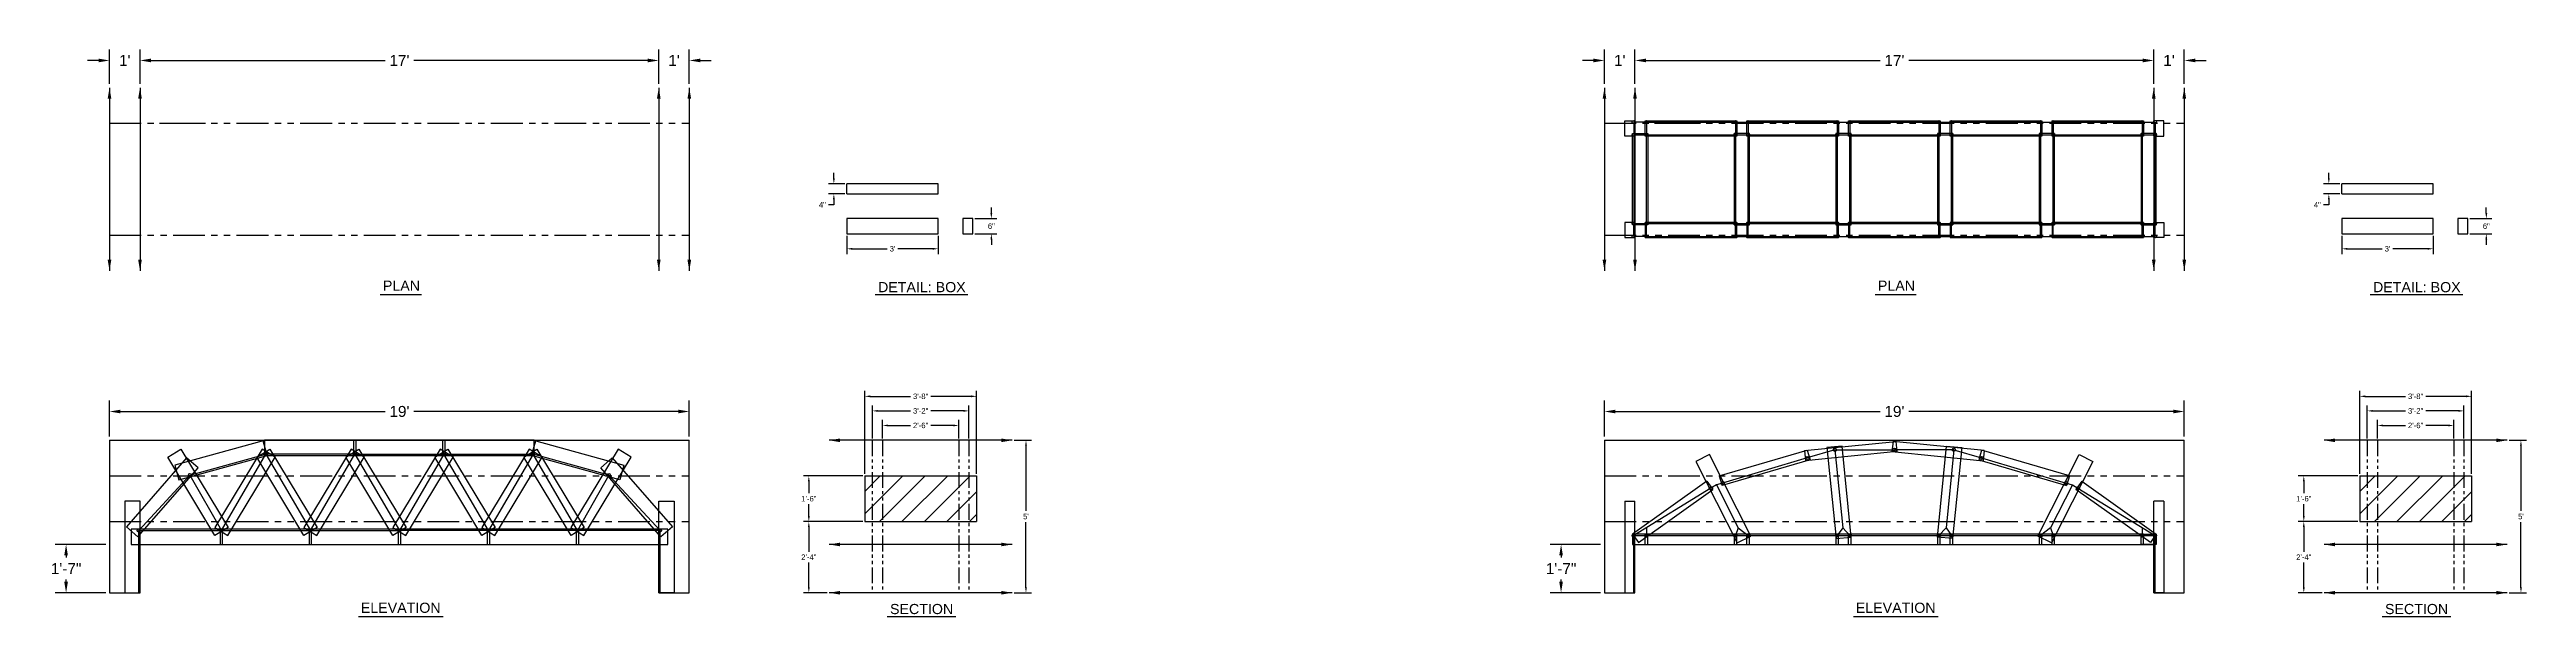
# Model space of a CAD drawing. Header units: inches. Extents: x -24 to 2149, y -9 to 214.
# Drawn here: x 566 to 1540, y -9 to 214 of the extents above; entities that cross this region are included whole.
import ezdxf

# ---------------------------------------------------------------- set-up
doc = ezdxf.new("R2010")
doc.units = ezdxf.units.IN
doc.header["$MEASUREMENT"] = 0
doc.linetypes.add('PHANTOM2', pattern=[1.25, 0.625, -0.125, 0.125, -0.125, 0.125, -0.125])
for name, color, linetype in [('Box', 170, 'Continuous'), ('Chords', 10, 'Continuous'), ('DeflPts', 130, 'Continuous'), ('Dims', 252, 'Continuous'), ('Limits', 200, 'Continuous'), ('LoadPts', 90, 'Continuous'), ('Webbing', 50, 'Continuous')]:
    doc.layers.add(name, color=color, linetype=linetype)
doc.styles.get("Standard").update_dxf_attribs({"font": 'arial.ttf'})
doc.dimstyles.new('DimBig', dxfattribs={"dimtxt": 0.18, "dimasz": 0.18, "dimexe": 0.18, "dimexo": 0.0625, "dimgap": 0.09, "dimtad": 0, "dimtih": 1, "dimtoh": 1, "dimdec": 4, "dimzin": 0, "dimdsep": 46, "dimtxsty": 'Standard', "dimcen": 0.09, "dimadec": 0, "dimazin": 0, "dimtfac": 1, "dimtdec": 4, "dimtofl": 0, "dimtmove": 0, "dimatfit": 3, "dimfxl": 1, "dimtolj": 1, "dimtzin": 0, "dimarcsym": 0})

msp = doc.modelspace()

# ---------------------------------------------------------------- texts
at = {"layer": 'Dims'}
for s, p in [('PLAN', (697.50302, 118.83739)), ('DETAIL: BOX', (892.20619, 118.27994)), ('PLAN', (1285.37245, 118.83739)), ('DETAIL: BOX', (1480.07563, 118.27994)), ('ELEVATION', (688.83434, -7.90907)), ('SECTION', (896.92134, -8.40426)), ('ELEVATION', (1276.70377, -7.90907)), ('SECTION', (1484.79077, -8.40426))]:
    msp.add_text(s, height=4, dxfattribs=at).set_placement(p)

# ---------------------------------------------------------------- blocks, each defined once
blk = doc.blocks.new('*D38')
at = {"layer": 'Defpoints', "color": 0, "transparency": 16777216}
for p in [(893.96, 60), (923.96, 65.84), (923.96, 60)]:
    blk.add_point(p, dxfattribs=at)
at = {"layer": 'Dims', "color": 0, "lineweight": -2, "transparency": 16777216}
for p, q in [((893.96, 60.75), (893.96, 68)), ((896.12, 65.84), (904.99, 65.84)), ((921.8, 65.84), (912.93, 65.84)), ((923.96, 60.75), (923.96, 68))]:
    blk.add_line(p, q, dxfattribs=at)
at = {"layer": 'Dims', "color": 0, "transparency": 16777216}
for points in [[(896.12, 66.2), (896.12, 65.48), (893.96, 65.84)], [(921.8, 66.2), (921.8, 65.48), (923.96, 65.84)]]:
    blk.add_solid(points, dxfattribs=at)
at = {"layer": 'Dims', "color": 0, "transparency": 16777216, "insert": (908.96, 65.84), "char_height": 2.16, "attachment_point": 5}
blk.add_mtext('\\A1;2\'-6"', dxfattribs=at)
blk = doc.blocks.new('*D39')
at = {"layer": 'Defpoints', "color": 0, "transparency": 16777216}
for p in [(927.96, 71.57), (889.96, 60), (927.96, 60)]:
    blk.add_point(p, dxfattribs=at)
at = {"layer": 'Dims', "color": 0, "lineweight": -2, "transparency": 16777216}
for p, q in [((889.96, 60.75), (889.96, 73.73)), ((892.12, 71.57), (905.01, 71.57)), ((925.8, 71.57), (912.91, 71.57)), ((927.96, 60.75), (927.96, 73.73))]:
    blk.add_line(p, q, dxfattribs=at)
at = {"layer": 'Dims', "color": 0, "transparency": 16777216}
for points in [[(892.12, 71.93), (892.12, 71.21), (889.96, 71.57)], [(925.8, 71.93), (925.8, 71.21), (927.96, 71.57)]]:
    blk.add_solid(points, dxfattribs=at)
at = {"layer": 'Dims', "color": 0, "transparency": 16777216, "insert": (908.96, 71.57), "char_height": 2.16, "attachment_point": 5}
blk.add_mtext('\\A1;3\'-2"', dxfattribs=at)
blk = doc.blocks.new('*D40')
at = {"layer": 'Defpoints', "color": 0, "transparency": 16777216}
for p in [(930.96, 77.3), (886.96, 46), (930.96, 46)]:
    blk.add_point(p, dxfattribs=at)
at = {"layer": 'Dims', "color": 0, "lineweight": -2, "transparency": 16777216}
for p, q in [((886.96, 46.75), (886.96, 79.46)), ((930.96, 46.75), (930.96, 79.46)), ((889.12, 77.3), (905.01, 77.3)), ((928.8, 77.3), (912.91, 77.3))]:
    blk.add_line(p, q, dxfattribs=at)
at = {"layer": 'Dims', "color": 0, "transparency": 16777216}
for points in [[(889.12, 77.66), (889.12, 76.94), (886.96, 77.3)], [(928.8, 77.66), (928.8, 76.94), (930.96, 77.3)]]:
    blk.add_solid(points, dxfattribs=at)
at = {"layer": 'Dims', "color": 0, "transparency": 16777216, "insert": (908.96, 77.3), "char_height": 2.16, "attachment_point": 5}
blk.add_mtext('\\A1;3\'-8"', dxfattribs=at)
blk = doc.blocks.new('*D41')
at = {"layer": 'Defpoints', "color": 0, "transparency": 16777216}
for p in [(864.99, 28), (886.96, 28), (872.96, 0)]:
    blk.add_point(p, dxfattribs=at)
at = {"layer": 'Dims', "color": 0, "lineweight": -2, "transparency": 16777216}
for p, q in [((886.21, 28), (862.83, 28)), ((864.99, 25.84), (864.99, 16.16)), ((864.99, 2.16), (864.99, 11.84)), ((872.21, 0), (862.83, 0))]:
    blk.add_line(p, q, dxfattribs=at)
at = {"layer": 'Dims', "color": 0, "transparency": 16777216}
for points in [[(864.63, 25.84), (865.35, 25.84), (864.99, 28)], [(864.63, 2.16), (865.35, 2.16), (864.99, 0)]]:
    blk.add_solid(points, dxfattribs=at)
at = {"layer": 'Dims', "color": 0, "transparency": 16777216, "insert": (864.99, 14), "char_height": 2.16, "attachment_point": 5}
blk.add_mtext('\\A1;2\'-4"', dxfattribs=at)
blk = doc.blocks.new('*D42')
at = {"layer": 'Defpoints', "color": 0, "transparency": 16777216}
for p in [(817.99, 71.33), (589.99, 60), (817.99, 60)]:
    blk.add_point(p, dxfattribs=at)
at = {"layer": 'Dims', "color": 0, "lineweight": -2, "transparency": 16777216}
for p, q in [((589.99, 61.5), (589.99, 75.65)), ((594.31, 71.33), (698.36, 71.33)), ((813.67, 71.33), (709.61, 71.33)), ((817.99, 61.5), (817.99, 75.65))]:
    blk.add_line(p, q, dxfattribs=at)
at = {"layer": 'Dims', "color": 0, "transparency": 16777216}
for points in [[(594.31, 72.05), (594.31, 70.61), (589.99, 71.33)], [(813.67, 72.05), (813.67, 70.61), (817.99, 71.33)]]:
    blk.add_solid(points, dxfattribs=at)
at = {"layer": 'Dims', "color": 0, "transparency": 16777216, "insert": (703.99, 71.33), "char_height": 4.32, "attachment_point": 5}
blk.add_mtext("\\A1;19'", dxfattribs=at)
blk = doc.blocks.new('*D32')
at = {"layer": 'Defpoints', "color": 0, "transparency": 16777216}
for p in [(572.92, 19), (589.99, 19), (589.99, 0)]:
    blk.add_point(p, dxfattribs=at)
at = {"layer": 'Dims', "color": 0, "lineweight": -2, "transparency": 16777216}
for p, q in [((588.49, 19), (568.6, 19)), ((572.92, 14.68), (572.92, 13.83)), ((588.49, 0), (568.6, 0)), ((572.92, 4.32), (572.92, 5.17))]:
    blk.add_line(p, q, dxfattribs=at)
at = {"layer": 'Dims', "color": 0, "transparency": 16777216}
for points in [[(572.2, 14.68), (573.64, 14.68), (572.92, 19)], [(572.2, 4.32), (573.64, 4.32), (572.92, 0)]]:
    blk.add_solid(points, dxfattribs=at)
at = {"layer": 'Dims', "color": 0, "transparency": 16777216, "insert": (572.92, 9.5), "char_height": 4.32, "attachment_point": 5}
blk.add_mtext('\\A1;1\'-7"', dxfattribs=at)
blk = doc.blocks.new('*D33')
at = {"layer": 'Defpoints', "color": 0, "transparency": 16777216}
for p in [(864.99, 46), (886.96, 46), (886.96, 28)]:
    blk.add_point(p, dxfattribs=at)
at = {"layer": 'Dims', "color": 0, "lineweight": -2, "transparency": 16777216}
for p, q in [((886.21, 46), (862.83, 46)), ((864.99, 43.84), (864.99, 39.18)), ((864.99, 30.16), (864.99, 34.82)), ((886.21, 28), (862.83, 28))]:
    blk.add_line(p, q, dxfattribs=at)
at = {"layer": 'Dims', "color": 0, "transparency": 16777216}
for points in [[(864.63, 43.84), (865.35, 43.84), (864.99, 46)], [(864.63, 30.16), (865.35, 30.16), (864.99, 28)]]:
    blk.add_solid(points, dxfattribs=at)
at = {"layer": 'Dims', "color": 0, "transparency": 16777216, "insert": (864.99, 37), "char_height": 2.16, "attachment_point": 5}
blk.add_mtext('\\A1;1\'-6"', dxfattribs=at)
blk = doc.blocks.new('*D34')
at = {"layer": 'Defpoints', "color": 0, "transparency": 16777216}
for p in [(944.96, 60), (944.96, 0), (950.38, 0)]:
    blk.add_point(p, dxfattribs=at)
at = {"layer": 'Dims', "color": 0, "lineweight": -2, "transparency": 16777216}
for p, q in [((945.71, 60), (952.54, 60)), ((950.38, 57.84), (950.38, 32.18)), ((950.38, 2.16), (950.38, 27.82)), ((945.71, 0), (952.54, 0))]:
    blk.add_line(p, q, dxfattribs=at)
at = {"layer": 'Dims', "color": 0, "transparency": 16777216}
for points in [[(950.02, 57.84), (950.74, 57.84), (950.38, 60)], [(950.02, 2.16), (950.74, 2.16), (950.38, 0)]]:
    blk.add_solid(points, dxfattribs=at)
at = {"layer": 'Dims', "color": 0, "transparency": 16777216, "insert": (950.38, 30), "char_height": 2.16, "attachment_point": 5}
blk.add_mtext("\\A1;5'", dxfattribs=at)
blk = doc.blocks.new('*D35')
at = {"layer": 'Defpoints', "color": 0, "transparency": 16777216}
for p in [(805.99, 209.49), (601.99, 198.76), (805.99, 198.76)]:
    blk.add_point(p, dxfattribs=at)
at = {"layer": 'Dims', "color": 0, "lineweight": -2, "transparency": 16777216}
for p, q in [((601.99, 200.26), (601.99, 213.81)), ((606.31, 209.49), (698.36, 209.49)), ((801.67, 209.49), (709.61, 209.49)), ((805.99, 200.26), (805.99, 213.81))]:
    blk.add_line(p, q, dxfattribs=at)
at = {"layer": 'Dims', "color": 0, "transparency": 16777216}
for points in [[(606.31, 210.21), (606.31, 208.77), (601.99, 209.49)], [(801.67, 210.21), (801.67, 208.77), (805.99, 209.49)]]:
    blk.add_solid(points, dxfattribs=at)
at = {"layer": 'Dims', "color": 0, "transparency": 16777216, "insert": (703.99, 209.49), "char_height": 4.32, "attachment_point": 5}
blk.add_mtext("\\A1;17'", dxfattribs=at)
blk = doc.blocks.new('*D36')
at = {"layer": 'Defpoints', "color": 0, "transparency": 16777216}
for p in [(817.99, 209.49), (805.99, 198.76), (817.99, 198.76)]:
    blk.add_point(p, dxfattribs=at)
at = {"layer": 'Dims', "color": 0, "lineweight": -2, "transparency": 16777216}
for p, q in [((801.67, 209.49), (797.35, 209.49)), ((805.99, 200.26), (805.99, 213.81)), ((817.99, 200.26), (817.99, 213.81)), ((822.31, 209.49), (826.63, 209.49))]:
    blk.add_line(p, q, dxfattribs=at)
at = {"layer": 'Dims', "color": 0, "transparency": 16777216}
for points in [[(801.67, 210.21), (801.67, 208.77), (805.99, 209.49)], [(822.31, 210.21), (822.31, 208.77), (817.99, 209.49)]]:
    blk.add_solid(points, dxfattribs=at)
at = {"layer": 'Dims', "color": 0, "transparency": 16777216, "insert": (811.99, 209.49), "char_height": 4.32, "attachment_point": 5}
blk.add_mtext("\\A1;1'", dxfattribs=at)
blk = doc.blocks.new('*D37')
at = {"layer": 'Defpoints', "color": 0, "transparency": 16777216}
for p in [(601.99, 209.49), (589.99, 198.76), (601.99, 198.76)]:
    blk.add_point(p, dxfattribs=at)
at = {"layer": 'Dims', "color": 0, "lineweight": -2, "transparency": 16777216}
for p, q in [((585.67, 209.49), (581.35, 209.49)), ((589.99, 200.26), (589.99, 213.81)), ((601.99, 200.26), (601.99, 213.81)), ((606.31, 209.49), (610.63, 209.49))]:
    blk.add_line(p, q, dxfattribs=at)
at = {"layer": 'Dims', "color": 0, "transparency": 16777216}
for points in [[(585.67, 210.21), (585.67, 208.77), (589.99, 209.49)], [(606.31, 210.21), (606.31, 208.77), (601.99, 209.49)]]:
    blk.add_solid(points, dxfattribs=at)
at = {"layer": 'Dims', "color": 0, "transparency": 16777216, "insert": (595.99, 209.49), "char_height": 4.32, "attachment_point": 5}
blk.add_mtext("\\A1;1'", dxfattribs=at)
blk = doc.blocks.new('*D43')
at = {"layer": 'Defpoints', "color": 0, "transparency": 16777216}
for p in [(929.5, 147.24), (929.5, 141.24), (936.76, 141.24)]:
    blk.add_point(p, dxfattribs=at)
at = {"layer": 'Dims', "color": 0, "lineweight": -2, "transparency": 16777216}
for p, q in [((930.25, 147.24), (938.92, 147.24)), ((936.76, 149.4), (936.76, 151.56)), ((930.25, 141.24), (938.92, 141.24)), ((936.76, 139.08), (936.76, 136.92))]:
    blk.add_line(p, q, dxfattribs=at)
at = {"layer": 'Dims', "color": 0, "transparency": 16777216}
for points in [[(936.4, 149.4), (937.12, 149.4), (936.76, 147.24)], [(936.4, 139.08), (937.12, 139.08), (936.76, 141.24)]]:
    blk.add_solid(points, dxfattribs=at)
at = {"layer": 'Dims', "color": 0, "transparency": 16777216, "insert": (936.76, 144.24), "char_height": 2.16, "attachment_point": 5}
blk.add_mtext('\\A1;6"', dxfattribs=at)
blk = doc.blocks.new('*D44')
at = {"layer": 'Defpoints', "color": 0, "transparency": 16777216}
for p in [(879.91, 141.24), (915.91, 141.24), (915.91, 135.37)]:
    blk.add_point(p, dxfattribs=at)
at = {"layer": 'Dims', "color": 0, "lineweight": -2, "transparency": 16777216}
for p, q in [((879.91, 140.49), (879.91, 133.21)), ((915.91, 140.49), (915.91, 133.21)), ((882.07, 135.37), (895.84, 135.37)), ((913.75, 135.37), (899.98, 135.37))]:
    blk.add_line(p, q, dxfattribs=at)
at = {"layer": 'Dims', "color": 0, "transparency": 16777216}
for points in [[(882.07, 135.73), (882.07, 135.01), (879.91, 135.37)], [(913.75, 135.73), (913.75, 135.01), (915.91, 135.37)]]:
    blk.add_solid(points, dxfattribs=at)
at = {"layer": 'Dims', "color": 0, "transparency": 16777216, "insert": (897.91, 135.37), "char_height": 2.16, "attachment_point": 5}
blk.add_mtext("\\A1;3'", dxfattribs=at)
blk = doc.blocks.new('*D45')
at = {"layer": 'Defpoints', "color": 0, "transparency": 16777216}
for p in [(874.83, 156.98), (879.91, 160.98), (879.91, 156.98)]:
    blk.add_point(p, dxfattribs=at)
at = {"layer": 'Dims', "color": 0, "lineweight": -2, "transparency": 16777216}
for p, q in [((879.16, 160.98), (872.67, 160.98)), ((879.16, 156.98), (872.67, 156.98)), ((874.83, 163.14), (874.83, 165.3)), ((874.83, 152.66), (872.67, 152.66)), ((874.83, 154.82), (874.83, 152.66))]:
    blk.add_line(p, q, dxfattribs=at)
at = {"layer": 'Dims', "color": 0, "transparency": 16777216}
for points in [[(874.47, 163.14), (875.19, 163.14), (874.83, 160.98)], [(874.47, 154.82), (875.19, 154.82), (874.83, 156.98)]]:
    blk.add_solid(points, dxfattribs=at)
at = {"layer": 'Dims', "color": 0, "transparency": 16777216, "insert": (870.31, 152.66), "char_height": 2.16, "attachment_point": 5}
blk.add_mtext('\\A1;4"', dxfattribs=at)
blk = doc.blocks.new('*D52')
at = {"layer": 'Defpoints', "color": 0, "transparency": 16777216}
for p in [(1481.83, 60), (1511.83, 65.84), (1511.83, 60)]:
    blk.add_point(p, dxfattribs=at)
at = {"layer": 'Dims', "color": 0, "lineweight": -2, "transparency": 16777216}
for p, q in [((1481.83, 60.75), (1481.83, 68)), ((1483.99, 65.84), (1492.86, 65.84)), ((1509.67, 65.84), (1500.8, 65.84)), ((1511.83, 60.75), (1511.83, 68))]:
    blk.add_line(p, q, dxfattribs=at)
at = {"layer": 'Dims', "color": 0, "transparency": 16777216}
for points in [[(1483.99, 66.2), (1483.99, 65.48), (1481.83, 65.84)], [(1509.67, 66.2), (1509.67, 65.48), (1511.83, 65.84)]]:
    blk.add_solid(points, dxfattribs=at)
at = {"layer": 'Dims', "color": 0, "transparency": 16777216, "insert": (1496.83, 65.84), "char_height": 2.16, "attachment_point": 5}
blk.add_mtext('\\A1;2\'-6"', dxfattribs=at)
blk = doc.blocks.new('*D53')
at = {"layer": 'Defpoints', "color": 0, "transparency": 16777216}
for p in [(1515.83, 71.57), (1477.83, 60), (1515.83, 60)]:
    blk.add_point(p, dxfattribs=at)
at = {"layer": 'Dims', "color": 0, "lineweight": -2, "transparency": 16777216}
for p, q in [((1477.83, 60.75), (1477.83, 73.73)), ((1479.99, 71.57), (1492.88, 71.57)), ((1513.67, 71.57), (1500.78, 71.57)), ((1515.83, 60.75), (1515.83, 73.73))]:
    blk.add_line(p, q, dxfattribs=at)
at = {"layer": 'Dims', "color": 0, "transparency": 16777216}
for points in [[(1479.99, 71.93), (1479.99, 71.21), (1477.83, 71.57)], [(1513.67, 71.93), (1513.67, 71.21), (1515.83, 71.57)]]:
    blk.add_solid(points, dxfattribs=at)
at = {"layer": 'Dims', "color": 0, "transparency": 16777216, "insert": (1496.83, 71.57), "char_height": 2.16, "attachment_point": 5}
blk.add_mtext('\\A1;3\'-2"', dxfattribs=at)
blk = doc.blocks.new('*D54')
at = {"layer": 'Defpoints', "color": 0, "transparency": 16777216}
for p in [(1518.83, 77.3), (1474.83, 46), (1518.83, 46)]:
    blk.add_point(p, dxfattribs=at)
at = {"layer": 'Dims', "color": 0, "lineweight": -2, "transparency": 16777216}
for p, q in [((1474.83, 46.75), (1474.83, 79.46)), ((1518.83, 46.75), (1518.83, 79.46)), ((1476.99, 77.3), (1492.88, 77.3)), ((1516.67, 77.3), (1500.78, 77.3))]:
    blk.add_line(p, q, dxfattribs=at)
at = {"layer": 'Dims', "color": 0, "transparency": 16777216}
for points in [[(1476.99, 77.66), (1476.99, 76.94), (1474.83, 77.3)], [(1516.67, 77.66), (1516.67, 76.94), (1518.83, 77.3)]]:
    blk.add_solid(points, dxfattribs=at)
at = {"layer": 'Dims', "color": 0, "transparency": 16777216, "insert": (1496.83, 77.3), "char_height": 2.16, "attachment_point": 5}
blk.add_mtext('\\A1;3\'-8"', dxfattribs=at)
blk = doc.blocks.new('*D55')
at = {"layer": 'Defpoints', "color": 0, "transparency": 16777216}
for p in [(1452.86, 28), (1474.83, 28), (1460.83, 0)]:
    blk.add_point(p, dxfattribs=at)
at = {"layer": 'Dims', "color": 0, "lineweight": -2, "transparency": 16777216}
for p, q in [((1474.08, 28), (1450.7, 28)), ((1452.86, 25.84), (1452.86, 16.16)), ((1452.86, 2.16), (1452.86, 11.84)), ((1460.08, 0), (1450.7, 0))]:
    blk.add_line(p, q, dxfattribs=at)
at = {"layer": 'Dims', "color": 0, "transparency": 16777216}
for points in [[(1452.5, 25.84), (1453.22, 25.84), (1452.86, 28)], [(1452.5, 2.16), (1453.22, 2.16), (1452.86, 0)]]:
    blk.add_solid(points, dxfattribs=at)
at = {"layer": 'Dims', "color": 0, "transparency": 16777216, "insert": (1452.86, 14), "char_height": 2.16, "attachment_point": 5}
blk.add_mtext('\\A1;2\'-4"', dxfattribs=at)
blk = doc.blocks.new('*D56')
at = {"layer": 'Defpoints', "color": 0, "transparency": 16777216}
for p in [(1405.86, 71.33), (1177.86, 60), (1405.86, 60)]:
    blk.add_point(p, dxfattribs=at)
at = {"layer": 'Dims', "color": 0, "lineweight": -2, "transparency": 16777216}
for p, q in [((1177.86, 61.5), (1177.86, 75.65)), ((1182.18, 71.33), (1286.23, 71.33)), ((1401.54, 71.33), (1297.48, 71.33)), ((1405.86, 61.5), (1405.86, 75.65))]:
    blk.add_line(p, q, dxfattribs=at)
at = {"layer": 'Dims', "color": 0, "transparency": 16777216}
for points in [[(1182.18, 72.05), (1182.18, 70.61), (1177.86, 71.33)], [(1401.54, 72.05), (1401.54, 70.61), (1405.86, 71.33)]]:
    blk.add_solid(points, dxfattribs=at)
at = {"layer": 'Dims', "color": 0, "transparency": 16777216, "insert": (1291.86, 71.33), "char_height": 4.32, "attachment_point": 5}
blk.add_mtext("\\A1;19'", dxfattribs=at)
blk = doc.blocks.new('*D46')
at = {"layer": 'Defpoints', "color": 0, "transparency": 16777216}
for p in [(1160.79, 19), (1177.86, 19), (1177.86, 0)]:
    blk.add_point(p, dxfattribs=at)
at = {"layer": 'Dims', "color": 0, "lineweight": -2, "transparency": 16777216}
for p, q in [((1176.36, 19), (1156.47, 19)), ((1160.79, 14.68), (1160.79, 13.83)), ((1176.36, 0), (1156.47, 0)), ((1160.79, 4.32), (1160.79, 5.17))]:
    blk.add_line(p, q, dxfattribs=at)
at = {"layer": 'Dims', "color": 0, "transparency": 16777216}
for points in [[(1160.07, 14.68), (1161.51, 14.68), (1160.79, 19)], [(1160.07, 4.32), (1161.51, 4.32), (1160.79, 0)]]:
    blk.add_solid(points, dxfattribs=at)
at = {"layer": 'Dims', "color": 0, "transparency": 16777216, "insert": (1160.79, 9.5), "char_height": 4.32, "attachment_point": 5}
blk.add_mtext('\\A1;1\'-7"', dxfattribs=at)
blk = doc.blocks.new('*D47')
at = {"layer": 'Defpoints', "color": 0, "transparency": 16777216}
for p in [(1452.86, 46), (1474.83, 46), (1474.83, 28)]:
    blk.add_point(p, dxfattribs=at)
at = {"layer": 'Dims', "color": 0, "lineweight": -2, "transparency": 16777216}
for p, q in [((1474.08, 46), (1450.7, 46)), ((1452.86, 43.84), (1452.86, 39.18)), ((1452.86, 30.16), (1452.86, 34.82)), ((1474.08, 28), (1450.7, 28))]:
    blk.add_line(p, q, dxfattribs=at)
at = {"layer": 'Dims', "color": 0, "transparency": 16777216}
for points in [[(1452.5, 43.84), (1453.22, 43.84), (1452.86, 46)], [(1452.5, 30.16), (1453.22, 30.16), (1452.86, 28)]]:
    blk.add_solid(points, dxfattribs=at)
at = {"layer": 'Dims', "color": 0, "transparency": 16777216, "insert": (1452.86, 37), "char_height": 2.16, "attachment_point": 5}
blk.add_mtext('\\A1;1\'-6"', dxfattribs=at)
blk = doc.blocks.new('*D48')
at = {"layer": 'Defpoints', "color": 0, "transparency": 16777216}
for p in [(1532.83, 60), (1532.83, 0), (1538.25, 0)]:
    blk.add_point(p, dxfattribs=at)
at = {"layer": 'Dims', "color": 0, "lineweight": -2, "transparency": 16777216}
for p, q in [((1533.58, 60), (1540.41, 60)), ((1538.25, 57.84), (1538.25, 32.18)), ((1538.25, 2.16), (1538.25, 27.82)), ((1533.58, 0), (1540.41, 0))]:
    blk.add_line(p, q, dxfattribs=at)
at = {"layer": 'Dims', "color": 0, "transparency": 16777216}
for points in [[(1537.89, 57.84), (1538.61, 57.84), (1538.25, 60)], [(1537.89, 2.16), (1538.61, 2.16), (1538.25, 0)]]:
    blk.add_solid(points, dxfattribs=at)
at = {"layer": 'Dims', "color": 0, "transparency": 16777216, "insert": (1538.25, 30), "char_height": 2.16, "attachment_point": 5}
blk.add_mtext("\\A1;5'", dxfattribs=at)
blk = doc.blocks.new('*D49')
at = {"layer": 'Defpoints', "color": 0, "transparency": 16777216}
for p in [(1393.86, 209.49), (1189.86, 198.76), (1393.86, 198.76)]:
    blk.add_point(p, dxfattribs=at)
at = {"layer": 'Dims', "color": 0, "lineweight": -2, "transparency": 16777216}
for p, q in [((1189.86, 200.26), (1189.86, 213.81)), ((1194.18, 209.49), (1286.23, 209.49)), ((1389.54, 209.49), (1297.48, 209.49)), ((1393.86, 200.26), (1393.86, 213.81))]:
    blk.add_line(p, q, dxfattribs=at)
at = {"layer": 'Dims', "color": 0, "transparency": 16777216}
for points in [[(1194.18, 210.21), (1194.18, 208.77), (1189.86, 209.49)], [(1389.54, 210.21), (1389.54, 208.77), (1393.86, 209.49)]]:
    blk.add_solid(points, dxfattribs=at)
at = {"layer": 'Dims', "color": 0, "transparency": 16777216, "insert": (1291.86, 209.49), "char_height": 4.32, "attachment_point": 5}
blk.add_mtext("\\A1;17'", dxfattribs=at)
blk = doc.blocks.new('*D50')
at = {"layer": 'Defpoints', "color": 0, "transparency": 16777216}
for p in [(1405.86, 209.49), (1393.86, 198.76), (1405.86, 198.76)]:
    blk.add_point(p, dxfattribs=at)
at = {"layer": 'Dims', "color": 0, "lineweight": -2, "transparency": 16777216}
for p, q in [((1389.54, 209.49), (1385.22, 209.49)), ((1393.86, 200.26), (1393.86, 213.81)), ((1405.86, 200.26), (1405.86, 213.81)), ((1410.18, 209.49), (1414.5, 209.49))]:
    blk.add_line(p, q, dxfattribs=at)
at = {"layer": 'Dims', "color": 0, "transparency": 16777216}
for points in [[(1389.54, 210.21), (1389.54, 208.77), (1393.86, 209.49)], [(1410.18, 210.21), (1410.18, 208.77), (1405.86, 209.49)]]:
    blk.add_solid(points, dxfattribs=at)
at = {"layer": 'Dims', "color": 0, "transparency": 16777216, "insert": (1399.86, 209.49), "char_height": 4.32, "attachment_point": 5}
blk.add_mtext("\\A1;1'", dxfattribs=at)
blk = doc.blocks.new('*D51')
at = {"layer": 'Defpoints', "color": 0, "transparency": 16777216}
for p in [(1189.86, 209.49), (1177.86, 198.76), (1189.86, 198.76)]:
    blk.add_point(p, dxfattribs=at)
at = {"layer": 'Dims', "color": 0, "lineweight": -2, "transparency": 16777216}
for p, q in [((1173.54, 209.49), (1169.22, 209.49)), ((1177.86, 200.26), (1177.86, 213.81)), ((1189.86, 200.26), (1189.86, 213.81)), ((1194.18, 209.49), (1198.5, 209.49))]:
    blk.add_line(p, q, dxfattribs=at)
at = {"layer": 'Dims', "color": 0, "transparency": 16777216}
for points in [[(1173.54, 210.21), (1173.54, 208.77), (1177.86, 209.49)], [(1194.18, 210.21), (1194.18, 208.77), (1189.86, 209.49)]]:
    blk.add_solid(points, dxfattribs=at)
at = {"layer": 'Dims', "color": 0, "transparency": 16777216, "insert": (1183.86, 209.49), "char_height": 4.32, "attachment_point": 5}
blk.add_mtext("\\A1;1'", dxfattribs=at)
blk = doc.blocks.new('*D57')
at = {"layer": 'Defpoints', "color": 0, "transparency": 16777216}
for p in [(1517.37, 147.24), (1517.37, 141.24), (1524.63, 141.24)]:
    blk.add_point(p, dxfattribs=at)
at = {"layer": 'Dims', "color": 0, "lineweight": -2, "transparency": 16777216}
for p, q in [((1518.12, 147.24), (1526.79, 147.24)), ((1524.63, 149.4), (1524.63, 151.56)), ((1518.12, 141.24), (1526.79, 141.24)), ((1524.63, 139.08), (1524.63, 136.92))]:
    blk.add_line(p, q, dxfattribs=at)
at = {"layer": 'Dims', "color": 0, "transparency": 16777216}
for points in [[(1524.27, 149.4), (1524.99, 149.4), (1524.63, 147.24)], [(1524.27, 139.08), (1524.99, 139.08), (1524.63, 141.24)]]:
    blk.add_solid(points, dxfattribs=at)
at = {"layer": 'Dims', "color": 0, "transparency": 16777216, "insert": (1524.63, 144.24), "char_height": 2.16, "attachment_point": 5}
blk.add_mtext('\\A1;6"', dxfattribs=at)
blk = doc.blocks.new('*D58')
at = {"layer": 'Defpoints', "color": 0, "transparency": 16777216}
for p in [(1467.78, 141.24), (1503.78, 141.24), (1503.78, 135.37)]:
    blk.add_point(p, dxfattribs=at)
at = {"layer": 'Dims', "color": 0, "lineweight": -2, "transparency": 16777216}
for p, q in [((1467.78, 140.49), (1467.78, 133.21)), ((1503.78, 140.49), (1503.78, 133.21)), ((1469.94, 135.37), (1483.71, 135.37)), ((1501.62, 135.37), (1487.85, 135.37))]:
    blk.add_line(p, q, dxfattribs=at)
at = {"layer": 'Dims', "color": 0, "transparency": 16777216}
for points in [[(1469.94, 135.73), (1469.94, 135.01), (1467.78, 135.37)], [(1501.62, 135.73), (1501.62, 135.01), (1503.78, 135.37)]]:
    blk.add_solid(points, dxfattribs=at)
at = {"layer": 'Dims', "color": 0, "transparency": 16777216, "insert": (1485.78, 135.37), "char_height": 2.16, "attachment_point": 5}
blk.add_mtext("\\A1;3'", dxfattribs=at)
blk = doc.blocks.new('*D59')
at = {"layer": 'Defpoints', "color": 0, "transparency": 16777216}
for p in [(1462.7, 156.98), (1467.78, 160.98), (1467.78, 156.98)]:
    blk.add_point(p, dxfattribs=at)
at = {"layer": 'Dims', "color": 0, "lineweight": -2, "transparency": 16777216}
for p, q in [((1467.03, 160.98), (1460.54, 160.98)), ((1467.03, 156.98), (1460.54, 156.98)), ((1462.7, 163.14), (1462.7, 165.3)), ((1462.7, 152.66), (1460.54, 152.66)), ((1462.7, 154.82), (1462.7, 152.66))]:
    blk.add_line(p, q, dxfattribs=at)
at = {"layer": 'Dims', "color": 0, "transparency": 16777216}
for points in [[(1462.34, 163.14), (1463.06, 163.14), (1462.7, 160.98)], [(1462.34, 154.82), (1463.06, 154.82), (1462.7, 156.98)]]:
    blk.add_solid(points, dxfattribs=at)
at = {"layer": 'Dims', "color": 0, "transparency": 16777216, "insert": (1458.18, 152.66), "char_height": 2.16, "attachment_point": 5}
blk.add_mtext('\\A1;4"', dxfattribs=at)

# ---------------------------------------------------------------- dimensions: what is measured, and where the dimension line sits
at = {"layer": 'Dims'}
for base, p1, p2, override, picture, middle in [((601.98719, 209.4867), (589.98719, 198.75928), (601.98719, 198.75928), {"dimscale": 24, "dimlunit": 4}, '*D37', (595.98719, 209.4867)), ((805.98719, 209.4867), (601.98719, 198.75928), (805.98719, 198.75928), {"dimscale": 24, "dimlunit": 4}, '*D35', (703.98719, 209.4867)), ((817.98719, 209.4867), (805.98719, 198.75928), (817.98719, 198.75928), {"dimscale": 24, "dimlunit": 4}, '*D36', (811.98719, 209.4867)), ((1189.85662, 209.4867), (1177.85662, 198.75928), (1189.85662, 198.75928), {"dimscale": 24, "dimlunit": 4}, '*D51', (1183.85662, 209.4867)), ((1393.85662, 209.4867), (1189.85662, 198.75928), (1393.85662, 198.75928), {"dimscale": 24, "dimlunit": 4}, '*D49', (1291.85662, 209.4867)), ((1405.85662, 209.4867), (1393.85662, 198.75928), (1405.85662, 198.75928), {"dimscale": 24, "dimlunit": 4}, '*D50', (1399.85662, 209.4867)), ((915.91184, 135.37436), (879.91184, 141.23528), (915.91184, 141.23528), {"dimscale": 12, "dimlunit": 4}, '*D44', (897.91184, 135.37436)), ((1503.78128, 135.37436), (1467.78128, 141.23528), (1503.78128, 141.23528), {"dimscale": 12, "dimlunit": 4}, '*D58', (1485.78128, 135.37436)), ((930.95724, 77.30128), (886.95724, 46), (930.95724, 46), {"dimscale": 12, "dimlunit": 4}, '*D40', (908.95724, 77.30128)), ((1518.82667, 77.30128), (1474.82667, 46), (1518.82667, 46), {"dimscale": 12, "dimlunit": 4}, '*D54', (1496.82667, 77.30128)), ((817.98719, 71.32568), (589.98719, 60), (817.98719, 60), {"dimscale": 24, "dimlunit": 4}, '*D42', (703.98719, 71.32568)), ((927.95724, 71.57312), (889.95724, 60), (927.95724, 60), {"dimscale": 12, "dimlunit": 4}, '*D39', (908.95724, 71.57312)), ((1405.85662, 71.32568), (1177.85662, 60), (1405.85662, 60), {"dimscale": 24, "dimlunit": 4}, '*D56', (1291.85662, 71.32568)), ((1515.82667, 71.57312), (1477.82667, 60), (1515.82667, 60), {"dimscale": 12, "dimlunit": 4}, '*D53', (1496.82667, 71.57312)), ((923.95724, 65.84495), (893.95724, 60), (923.95724, 60), {"dimscale": 12, "dimlunit": 4}, '*D38', (908.95724, 65.84495)), ((1511.82667, 65.84495), (1481.82667, 60), (1511.82667, 60), {"dimscale": 12, "dimlunit": 4}, '*D52', (1496.82667, 65.84495))]:
    dim = msp.add_linear_dim(base=base, p1=p1, p2=p2, dimstyle='DimBig', override=override, dxfattribs=at)
    dim.commit()
    dim.dimension.update_dxf_attribs({"geometry": picture, "text_midpoint": middle})
for base, p1, p2, picture, middle in [((874.83276, 156.98239), (879.91184, 160.98239), (879.91184, 156.98239), '*D45', (870.30796, 152.66239)), ((1462.70219, 156.98239), (1467.78128, 160.98239), (1467.78128, 156.98239), '*D59', (1458.17739, 152.66239)), ((936.76039, 141.23528), (929.49649, 147.23528), (929.49649, 141.23528), '*D43', (936.76039, 144.23528)), ((1524.62982, 141.23528), (1517.36592, 147.23528), (1517.36592, 141.23528), '*D57', (1524.62982, 144.23528)), ((950.38401, 0), (944.95724, 60), (944.95724, 0), '*D34', (950.38401, 30)), ((1538.25344, 0), (1532.82667, 60), (1532.82667, 0), '*D48', (1538.25344, 30)), ((864.99292, 46), (886.95724, 28), (886.95724, 46), '*D33', (864.99292, 37)), ((1452.86236, 46), (1474.82667, 28), (1474.82667, 46), '*D47', (1452.86236, 37))]:
    dim = msp.add_linear_dim(base=base, p1=p1, p2=p2, angle=90, dimstyle='DimBig', override={"dimscale": 12, "dimlunit": 4}, dxfattribs=at)
    dim.commit()
    dim.dimension.update_dxf_attribs({"geometry": picture, "text_midpoint": middle})
for base, p1, p2, override, picture, middle in [((864.99292, 28), (872.95724, 0), (886.95724, 28), {"dimscale": 12, "dimlunit": 4}, '*D41', (864.99292, 14)), ((1452.86236, 28), (1460.82667, 0), (1474.82667, 28), {"dimscale": 12, "dimlunit": 4}, '*D55', (1452.86236, 14)), ((572.92128, 19), (589.98719, 0), (589.98719, 19), {"dimscale": 24, "dimlunit": 4}, '*D32', (572.92128, 9.5)), ((1160.79071, 19), (1177.85662, 0), (1177.85662, 19), {"dimscale": 24, "dimlunit": 4}, '*D46', (1160.79071, 9.5))]:
    dim = msp.add_linear_dim(base=base, p1=p1, p2=p2, angle=90, dimstyle='DimBig', override=override, dxfattribs=at)
    dim.commit()
    dim.dimension.update_dxf_attribs({"geometry": picture, "text_midpoint": middle, "dimtype": 160})

# ---------------------------------------------------------------- hatches: boundary and pattern name
at = {"layer": 'Limits'}
h = msp.add_hatch(dxfattribs=at)
h.set_pattern_fill('ANSI31', color=256, scale=50)
h.set_pattern_definition([(45, (908.957, 1e-14), (-4.4194, 4.4194), [])])
h.paths.add_polyline_path([(889.95724, 46), (886.95724, 46), (886.95724, 28), (889.95724, 28)])
h.paths.add_polyline_path([(893.95724, 46), (889.95724, 46), (889.95724, 28), (893.95724, 28)])
h.paths.add_polyline_path([(923.95724, 46), (893.95724, 46), (893.95724, 28), (923.95724, 28)])
h.paths.add_polyline_path([(927.95724, 46), (923.95724, 46), (923.95724, 28), (927.95724, 28)])
h.paths.add_polyline_path([(930.95724, 46), (927.95724, 46), (927.95724, 28), (930.95724, 28)])
h = msp.add_hatch(dxfattribs=at)
h.set_pattern_fill('ANSI31', color=256, scale=50)
h.set_pattern_definition([(45, (1496.8267, 1e-14), (-4.4194, 4.4194), [])])
h.paths.add_polyline_path([(1477.82667, 46), (1474.82667, 46), (1474.82667, 28), (1477.82667, 28)])
h.paths.add_polyline_path([(1481.82667, 46), (1477.82667, 46), (1477.82667, 28), (1481.82667, 28)])
h.paths.add_polyline_path([(1511.82667, 46), (1481.82667, 46), (1481.82667, 28), (1511.82667, 28)])
h.paths.add_polyline_path([(1515.82667, 46), (1511.82667, 46), (1511.82667, 28), (1515.82667, 28)])
h.paths.add_polyline_path([(1518.82667, 46), (1515.82667, 46), (1515.82667, 28), (1518.82667, 28)])

# ---------------------------------------------------------------- linework, layer by layer
at = {"layer": 'Box'}
for p, q in [((1185.85662, 179.75928), (1185.85662, 185.75928)), ((1185.85662, 185.75928), (1189.85662, 185.75928)), ((1189.85662, 185.75928), (1189.85662, 179.75928)), ((1193.85662, 185.75928), (1229.85662, 185.75928)), ((1193.85662, 179.75928), (1193.85662, 185.75928)), ((1229.85662, 185.75928), (1229.85662, 179.75928)), ((1233.85662, 185.75928), (1269.85662, 185.75928)), ((1233.85662, 179.75928), (1233.85662, 185.75928)), ((1269.85662, 185.75928), (1269.85662, 179.75928)), ((1273.85662, 185.75928), (1309.85662, 185.75928)), ((1273.85662, 179.75928), (1273.85662, 185.75928)), ((1309.85662, 185.75928), (1309.85662, 179.75928)), ((1313.85662, 185.75928), (1349.85662, 185.75928)), ((1313.85662, 179.75928), (1313.85662, 185.75928)), ((1349.85662, 185.75928), (1349.85662, 179.75928)), ((1353.85662, 185.75928), (1389.85662, 185.75928)), ((1353.85662, 179.75928), (1353.85662, 185.75928)), ((1389.85662, 185.75928), (1389.85662, 179.75928)), ((1393.85662, 185.75928), (1393.85662, 179.75928)), ((1397.85662, 185.75928), (1393.85662, 185.75928)), ((1397.85662, 179.75928), (1397.85662, 185.75928)), ((1189.85662, 179.75928), (1185.85662, 179.75928)), ((1188.85662, 144.75928), (1188.85662, 180.75928)), ((1188.85662, 180.75928), (1194.85662, 180.75928)), ((1229.85662, 179.75928), (1193.85662, 179.75928)), ((1194.85662, 180.75928), (1194.85662, 144.75928)), ((1228.85662, 180.75928), (1228.85662, 144.75928)), ((1234.85662, 180.75928), (1228.85662, 180.75928)), ((1269.85662, 179.75928), (1233.85662, 179.75928)), ((1234.85662, 144.75928), (1234.85662, 180.75928)), ((1268.85662, 180.75928), (1268.85662, 144.75928)), ((1274.85662, 180.75928), (1268.85662, 180.75928)), ((1309.85662, 179.75928), (1273.85662, 179.75928)), ((1274.85662, 144.75928), (1274.85662, 180.75928)), ((1308.85662, 180.75928), (1308.85662, 144.75928)), ((1314.85662, 180.75928), (1308.85662, 180.75928)), ((1349.85662, 179.75928), (1313.85662, 179.75928)), ((1314.85662, 144.75928), (1314.85662, 180.75928)), ((1348.85662, 180.75928), (1348.85662, 144.75928)), ((1354.85662, 180.75928), (1348.85662, 180.75928)), ((1389.85662, 179.75928), (1353.85662, 179.75928)), ((1354.85662, 144.75928), (1354.85662, 180.75928)), ((1388.85662, 180.75928), (1388.85662, 144.75928)), ((1394.85662, 180.75928), (1388.85662, 180.75928)), ((1393.85662, 179.75928), (1397.85662, 179.75928)), ((1394.85662, 144.75928), (1394.85662, 180.75928)), ((915.91184, 160.98239), (879.91184, 160.98239)), ((879.91184, 156.98239), (879.91184, 160.98239)), ((879.91184, 156.98239), (915.91184, 156.98239)), ((915.91184, 156.98239), (915.91184, 160.98239)), ((1503.78128, 160.98239), (1467.78128, 160.98239)), ((1467.78128, 156.98239), (1467.78128, 160.98239)), ((1467.78128, 156.98239), (1503.78128, 156.98239)), ((1503.78128, 156.98239), (1503.78128, 160.98239)), ((915.91184, 147.23528), (879.91184, 147.23528)), ((879.91184, 147.23528), (879.91184, 141.23528)), ((915.91184, 141.23528), (915.91184, 147.23528)), ((925.49649, 147.23528), (925.49649, 141.23528)), ((929.49649, 147.23528), (925.49649, 147.23528)), ((929.49649, 141.23528), (929.49649, 147.23528)), ((1503.78128, 147.23528), (1467.78128, 147.23528)), ((1467.78128, 147.23528), (1467.78128, 141.23528)), ((1503.78128, 141.23528), (1503.78128, 147.23528)), ((1513.36592, 147.23528), (1513.36592, 141.23528)), ((1517.36592, 147.23528), (1513.36592, 147.23528)), ((1517.36592, 141.23528), (1517.36592, 147.23528)), ((879.91184, 141.23528), (915.91184, 141.23528)), ((925.49649, 141.23528), (929.49649, 141.23528)), ((1189.85662, 145.75928), (1185.85662, 145.75928)), ((1185.85662, 145.75928), (1185.85662, 139.75928)), ((1185.85662, 139.75928), (1189.85662, 139.75928)), ((1194.85662, 144.75928), (1188.85662, 144.75928)), ((1189.85662, 139.75928), (1189.85662, 145.75928)), ((1229.85662, 145.75928), (1193.85662, 145.75928)), ((1193.85662, 145.75928), (1193.85662, 139.75928)), ((1193.85662, 139.75928), (1229.85662, 139.75928)), ((1228.85662, 144.75928), (1234.85662, 144.75928)), ((1229.85662, 139.75928), (1229.85662, 145.75928)), ((1269.85662, 145.75928), (1233.85662, 145.75928)), ((1233.85662, 145.75928), (1233.85662, 139.75928)), ((1233.85662, 139.75928), (1269.85662, 139.75928)), ((1268.85662, 144.75928), (1274.85662, 144.75928)), ((1269.85662, 139.75928), (1269.85662, 145.75928)), ((1309.85662, 145.75928), (1273.85662, 145.75928)), ((1273.85662, 145.75928), (1273.85662, 139.75928)), ((1273.85662, 139.75928), (1309.85662, 139.75928)), ((1308.85662, 144.75928), (1314.85662, 144.75928)), ((1309.85662, 139.75928), (1309.85662, 145.75928)), ((1349.85662, 145.75928), (1313.85662, 145.75928)), ((1313.85662, 145.75928), (1313.85662, 139.75928)), ((1313.85662, 139.75928), (1349.85662, 139.75928)), ((1348.85662, 144.75928), (1354.85662, 144.75928)), ((1349.85662, 139.75928), (1349.85662, 145.75928)), ((1389.85662, 145.75928), (1353.85662, 145.75928)), ((1353.85662, 145.75928), (1353.85662, 139.75928)), ((1353.85662, 139.75928), (1389.85662, 139.75928)), ((1388.85662, 144.75928), (1394.85662, 144.75928)), ((1389.85662, 139.75928), (1389.85662, 145.75928)), ((1393.85662, 139.75928), (1393.85662, 145.75928)), ((1393.85662, 145.75928), (1397.85662, 145.75928)), ((1397.85662, 139.75928), (1393.85662, 139.75928)), ((1397.85662, 145.75928), (1397.85662, 139.75928)), ((1467.78128, 141.23528), (1503.78128, 141.23528)), ((1513.36592, 141.23528), (1517.36592, 141.23528)), ((650.39667, 59.78535), (615.68458, 50.24223)), ((651.98719, 54), (650.39667, 59.78535)), ((686.98719, 60), (650.98719, 60)), ((650.98719, 60), (650.98719, 54)), ((721.98719, 60), (685.98719, 60)), ((685.98719, 60), (685.98719, 54)), ((686.98719, 54), (686.98719, 60)), ((756.98719, 60), (720.98719, 60)), ((720.98719, 60), (720.98719, 54)), ((721.98719, 54), (721.98719, 60)), ((755.98719, 54), (757.57771, 59.78535)), ((756.98719, 54), (756.98719, 60)), ((757.57771, 59.78535), (792.28979, 50.24223)), ((1256.57224, 55.95489), (1292.39253, 59.5475)), ((1291.32071, 59.5475), (1290.92153, 55.56746)), ((1327.141, 55.95489), (1291.32071, 59.5475)), ((1292.39253, 59.5475), (1292.79171, 55.56746)), ((620.27647, 53.12388), (596.62193, 25.98603)), ((601.1449, 22.04361), (624.79945, 49.18145)), ((612.86866, 53.36138), (618.00578, 56.46137)), ((631.46859, 22.53863), (612.86866, 53.36138)), ((615.68458, 50.24223), (617.2751, 44.45688)), ((617.2751, 44.45688), (651.98719, 54)), ((618.00578, 56.46137), (636.60572, 25.63862)), ((624.79945, 49.18145), (620.27647, 53.12388)), ((649.96859, 56.46137), (631.36866, 25.63862)), ((636.50578, 22.53863), (655.10572, 53.36138)), ((647.86866, 53.36138), (653.00578, 56.46137)), ((666.46859, 22.53863), (647.86866, 53.36138)), ((655.10572, 53.36138), (649.96859, 56.46137)), ((650.98719, 54), (686.98719, 54)), ((653.00578, 56.46137), (671.60572, 25.63862)), ((684.96859, 56.46137), (666.36866, 25.63862)), ((671.50578, 22.53863), (690.10572, 53.36138)), ((682.86866, 53.36138), (688.00578, 56.46137)), ((701.46859, 22.53863), (682.86866, 53.36138)), ((690.10572, 53.36138), (684.96859, 56.46137)), ((685.98719, 54), (721.98719, 54)), ((688.00578, 56.46137), (706.60572, 25.63862)), ((719.96859, 56.46137), (701.36866, 25.63862)), ((706.50578, 22.53863), (725.10572, 53.36138)), ((717.86866, 53.36138), (723.00578, 56.46137)), ((736.46859, 22.53863), (717.86866, 53.36138)), ((725.10572, 53.36138), (719.96859, 56.46137)), ((720.98719, 54), (756.98719, 54)), ((723.00578, 56.46137), (741.60572, 25.63862)), ((754.96859, 56.46137), (736.36866, 25.63862)), ((741.50578, 22.53863), (760.10572, 53.36138)), ((752.86866, 53.36138), (758.00578, 56.46137)), ((771.46859, 22.53863), (752.86866, 53.36138)), ((760.10572, 53.36138), (754.96859, 56.46137)), ((790.69927, 44.45688), (755.98719, 54)), ((758.00578, 56.46137), (776.60572, 25.63862)), ((789.96859, 56.46137), (771.36866, 25.63862)), ((776.50578, 22.53863), (795.10572, 53.36138)), ((783.17493, 49.18145), (787.6979, 53.12388)), ((806.82947, 22.04361), (783.17493, 49.18145)), ((787.6979, 53.12388), (811.35245, 25.98603)), ((795.10572, 53.36138), (789.96859, 56.46137)), ((792.28979, 50.24223), (790.69927, 44.45688)), ((1219.17453, 54.42228), (1213.82094, 51.71322)), ((1213.82094, 51.71322), (1230.07531, 19.59165)), ((1235.42891, 22.30071), (1219.17453, 54.42228)), ((1223.00669, 46.0446), (1257.57161, 56.10769)), ((1258.68973, 52.26715), (1224.12481, 42.20405)), ((1256.57224, 55.95489), (1256.97142, 51.97486)), ((1292.79171, 55.56746), (1256.97142, 51.97486)), ((1257.57161, 56.10769), (1258.68973, 52.26715)), ((1271.32573, 57.75444), (1265.35568, 57.15567)), ((1265.35568, 57.15567), (1268.94829, 21.33538)), ((1274.91833, 21.93415), (1271.32573, 57.75444)), ((1290.92153, 55.56746), (1326.74182, 51.97486)), ((1308.79491, 21.93415), (1312.38751, 57.75444)), ((1312.38751, 57.75444), (1318.35755, 57.15567)), ((1318.35755, 57.15567), (1314.76495, 21.33538)), ((1326.14163, 56.10769), (1325.0235, 52.26715)), ((1325.0235, 52.26715), (1359.58843, 42.20405)), ((1360.70655, 46.0446), (1326.14163, 56.10769)), ((1327.141, 55.95489), (1326.74182, 51.97486)), ((1348.28433, 22.30071), (1364.53871, 54.42228)), ((1369.8923, 51.71322), (1353.63793, 19.59165)), ((1364.53871, 54.42228), (1369.8923, 51.71322)), ((1218.14225, 43.93685), (1188.85662, 23)), ((1191.18294, 19.74604), (1220.46857, 40.6829)), ((1218.14225, 43.93685), (1220.46857, 40.6829)), ((1223.00669, 46.0446), (1224.12481, 42.20405)), ((1360.70655, 46.0446), (1359.58843, 42.20405)), ((1365.57099, 43.93685), (1363.24467, 40.6829)), ((1392.5303, 19.74604), (1363.24467, 40.6829)), ((1365.57099, 43.93685), (1394.85662, 23)), ((595.98719, 36), (595.98719, 0)), ((601.98719, 36), (595.98719, 36)), ((601.98719, 0), (601.98719, 36)), ((805.98719, 0), (805.98719, 36)), ((805.98719, 36), (811.98719, 36)), ((811.98719, 36), (811.98719, 0)), ((1185.85662, 36), (1185.85662, 0)), ((1185.85662, 36), (1189.85662, 36)), ((1189.85662, 0), (1189.85662, 36)), ((1393.85662, 0), (1393.85662, 36)), ((1397.85662, 36), (1393.85662, 36)), ((1397.85662, 36), (1397.85662, 0)), ((596.62193, 25.98603), (601.1449, 22.04361)), ((634.48719, 25), (598.48719, 25)), ((598.48719, 25), (598.48719, 19)), ((631.36866, 25.63862), (636.50578, 22.53863)), ((636.60572, 25.63862), (631.46859, 22.53863)), ((669.48719, 25), (633.48719, 25)), ((633.48719, 25), (633.48719, 19)), ((634.48719, 19), (634.48719, 25)), ((666.36866, 25.63862), (671.50578, 22.53863)), ((671.60572, 25.63862), (666.46859, 22.53863)), ((704.48719, 25), (668.48719, 25)), ((668.48719, 25), (668.48719, 19)), ((669.48719, 19), (669.48719, 25)), ((701.36866, 25.63862), (706.50578, 22.53863)), ((706.60572, 25.63862), (701.46859, 22.53863)), ((739.48719, 25), (703.48719, 25)), ((703.48719, 25), (703.48719, 19)), ((704.48719, 19), (704.48719, 25)), ((736.36866, 25.63862), (741.50578, 22.53863)), ((741.60572, 25.63862), (736.46859, 22.53863)), ((774.48719, 25), (738.48719, 25)), ((738.48719, 25), (738.48719, 19)), ((739.48719, 19), (739.48719, 25)), ((771.36866, 25.63862), (776.50578, 22.53863)), ((776.60572, 25.63862), (771.46859, 22.53863)), ((809.48719, 25), (773.48719, 25)), ((773.48719, 25), (773.48719, 19)), ((774.48719, 19), (774.48719, 25)), ((811.35245, 25.98603), (806.82947, 22.04361)), ((809.48719, 19), (809.48719, 25)), ((1194.85662, 23), (1188.85662, 23)), ((1188.85662, 23), (1188.85662, 19)), ((1188.85662, 23), (1191.18294, 19.74604)), ((1229.85662, 23), (1193.85662, 23)), ((1193.85662, 19), (1193.85662, 23)), ((1194.85662, 19), (1194.85662, 23)), ((1234.85662, 23), (1228.85662, 23)), ((1228.85662, 23), (1228.85662, 19)), ((1229.85662, 19), (1229.85662, 23)), ((1230.07531, 19.59165), (1235.42891, 22.30071)), ((1269.85662, 23), (1233.85662, 23)), ((1233.85662, 19), (1233.85662, 23)), ((1234.85662, 19), (1234.85662, 23)), ((1274.85662, 23), (1268.85662, 23)), ((1268.85662, 23), (1268.85662, 19)), ((1268.94829, 21.33538), (1274.91833, 21.93415)), ((1269.85662, 19), (1269.85662, 23)), ((1309.85662, 23), (1273.85662, 23)), ((1273.85662, 19), (1273.85662, 23)), ((1274.85662, 19), (1274.85662, 23)), ((1314.76495, 21.33538), (1308.79491, 21.93415)), ((1314.85662, 23), (1308.85662, 23)), ((1308.85662, 23), (1308.85662, 19)), ((1309.85662, 19), (1309.85662, 23)), ((1349.85662, 23), (1313.85662, 23)), ((1313.85662, 19), (1313.85662, 23)), ((1314.85662, 19), (1314.85662, 23)), ((1353.63793, 19.59165), (1348.28433, 22.30071)), ((1354.85662, 23), (1348.85662, 23)), ((1348.85662, 23), (1348.85662, 19)), ((1349.85662, 19), (1349.85662, 23)), ((1389.85662, 23), (1353.85662, 23)), ((1353.85662, 19), (1353.85662, 23)), ((1354.85662, 19), (1354.85662, 23)), ((1388.85662, 19), (1388.85662, 23)), ((1388.85662, 23), (1394.85662, 23)), ((1389.85662, 19), (1389.85662, 23)), ((1394.85662, 23), (1392.5303, 19.74604)), ((1394.85662, 23), (1394.85662, 19)), ((598.48719, 19), (634.48719, 19)), ((633.48719, 19), (669.48719, 19)), ((668.48719, 19), (704.48719, 19)), ((703.48719, 19), (739.48719, 19)), ((738.48719, 19), (774.48719, 19)), ((773.48719, 19), (809.48719, 19)), ((1188.85662, 19), (1194.85662, 19)), ((1193.85662, 19), (1229.85662, 19)), ((1228.85662, 19), (1234.85662, 19)), ((1233.85662, 19), (1269.85662, 19)), ((1268.85662, 19), (1274.85662, 19)), ((1273.85662, 19), (1309.85662, 19)), ((1308.85662, 19), (1314.85662, 19)), ((1313.85662, 19), (1349.85662, 19)), ((1348.85662, 19), (1354.85662, 19)), ((1353.85662, 19), (1389.85662, 19)), ((1394.85662, 19), (1388.85662, 19)), ((595.98719, 0), (601.98719, 0)), ((811.98719, 0), (805.98719, 0)), ((1185.85662, 0), (1189.85662, 0)), ((1397.85662, 0), (1393.85662, 0))]:
    msp.add_line(p, q, dxfattribs=at)
at = {"layer": 'Chords'}
for p, q in [((1189.35662, 185.25928), (1189.35662, 180.25928)), ((1194.35662, 185.25928), (1229.35662, 185.25928)), ((1194.35662, 185.25928), (1194.35662, 180.25928)), ((1229.35662, 185.25928), (1229.35662, 180.25928)), ((1234.35662, 185.25928), (1269.35662, 185.25928)), ((1234.35662, 185.25928), (1234.35662, 180.25928)), ((1269.35662, 185.25928), (1269.35662, 180.25928)), ((1274.35662, 185.25928), (1309.35662, 185.25928)), ((1274.35662, 185.25928), (1274.35662, 180.25928)), ((1309.35662, 185.25928), (1309.35662, 180.25928)), ((1314.35662, 185.25928), (1349.35662, 185.25928)), ((1314.35662, 185.25928), (1314.35662, 180.25928)), ((1349.35662, 185.25928), (1349.35662, 180.25928)), ((1354.35662, 185.25928), (1389.35662, 185.25928)), ((1354.35662, 185.25928), (1354.35662, 180.25928)), ((1389.35662, 185.25928), (1389.35662, 180.25928)), ((1394.35662, 185.25928), (1394.35662, 180.25928)), ((1194.35662, 180.25928), (1229.35662, 180.25928)), ((1234.35662, 180.25928), (1269.35662, 180.25928)), ((1274.35662, 180.25928), (1309.35662, 180.25928)), ((1314.35662, 180.25928), (1349.35662, 180.25928)), ((1354.35662, 180.25928), (1389.35662, 180.25928)), ((1189.35662, 140.25928), (1189.35662, 145.25928)), ((1194.35662, 145.25928), (1229.35662, 145.25928)), ((1194.35662, 140.25928), (1194.35662, 145.25928)), ((1194.35662, 140.25928), (1229.35662, 140.25928)), ((1229.35662, 140.25928), (1229.35662, 145.25928)), ((1234.35662, 145.25928), (1269.35662, 145.25928)), ((1234.35662, 140.25928), (1234.35662, 145.25928)), ((1234.35662, 140.25928), (1269.35662, 140.25928)), ((1269.35662, 140.25928), (1269.35662, 145.25928)), ((1274.35662, 145.25928), (1309.35662, 145.25928)), ((1274.35662, 140.25928), (1274.35662, 145.25928)), ((1274.35662, 140.25928), (1309.35662, 140.25928)), ((1309.35662, 140.25928), (1309.35662, 145.25928)), ((1314.35662, 145.25928), (1349.35662, 145.25928)), ((1314.35662, 140.25928), (1314.35662, 145.25928)), ((1314.35662, 140.25928), (1349.35662, 140.25928)), ((1349.35662, 140.25928), (1349.35662, 145.25928)), ((1354.35662, 145.25928), (1389.35662, 145.25928)), ((1354.35662, 140.25928), (1354.35662, 145.25928)), ((1354.35662, 140.25928), (1389.35662, 140.25928)), ((1389.35662, 140.25928), (1389.35662, 145.25928)), ((1394.35662, 140.25928), (1394.35662, 145.25928)), ((686.48719, 54.5), (651.44817, 54.5)), ((651.44817, 54.5), (668.98719, 24.5)), ((721.48719, 54.5), (703.98719, 24.5)), ((721.48719, 54.5), (756.52621, 54.5)), ((738.98719, 24.5), (721.48719, 54.5)), ((1257.63007, 53.05926), (1224.33138, 43.18264)), ((1315.25381, 56.27132), (1291.85662, 56.27132)), ((1315.25381, 56.27132), (1326.08317, 53.05926)), ((601.48719, 24.5), (621.62552, 46.30109)), ((786.34886, 46.30109), (773.98719, 24.5)), ((1219.66948, 41.10235), (1189.35662, 22.5)), ((1364.04376, 41.10235), (1394.35662, 22.5)), ((633.98719, 24.5), (668.98719, 24.5)), ((738.98719, 24.5), (703.98719, 24.5)), ((806.48719, 24.5), (773.98719, 24.5)), ((1189.35662, 0), (1189.35662, 22.5)), ((1194.35662, 25.56839), (1194.35662, 22.5)), ((1194.35662, 22.5), (1229.35662, 22.5)), ((1234.35662, 22.5), (1269.35662, 22.5)), ((1274.35662, 22.5), (1309.35662, 22.5)), ((1314.35662, 22.5), (1349.35662, 22.5)), ((1354.35662, 22.5), (1389.35662, 22.5)), ((1389.35662, 25.56839), (1389.35662, 22.5)), ((1394.35662, 0), (1394.35662, 22.5))]:
    msp.add_line(p, q, dxfattribs=at)
at = {"layer": 'DeflPts'}
for p, q in [((1194.35662, 185.25928), (1189.35662, 185.25928)), ((1229.35662, 185.25928), (1234.35662, 185.25928)), ((1269.35662, 185.25928), (1274.35662, 185.25928)), ((1309.35662, 185.25928), (1314.35662, 185.25928)), ((1349.35662, 185.25928), (1354.35662, 185.25928)), ((1389.35662, 185.25928), (1394.35662, 185.25928)), ((1194.35662, 140.25928), (1189.35662, 140.25928)), ((1229.35662, 140.25928), (1234.35662, 140.25928)), ((1269.35662, 140.25928), (1274.35662, 140.25928)), ((1309.35662, 140.25928), (1314.35662, 140.25928)), ((1349.35662, 140.25928), (1354.35662, 140.25928)), ((1389.35662, 140.25928), (1394.35662, 140.25928)), ((621.62552, 46.30109), (651.44817, 54.5)), ((686.48719, 54.5), (721.48719, 54.5)), ((786.34886, 46.30109), (756.52621, 54.5)), ((1268.45943, 56.27132), (1271.54796, 25.56839)), ((1315.25381, 56.27132), (1312.16528, 25.56839)), ((1221.86939, 42.45239), (1219.66948, 41.10235)), ((1224.33138, 43.18264), (1221.86939, 42.45239)), ((1221.86939, 42.45239), (1230.41314, 25.56839)), ((1361.84385, 42.45239), (1353.3001, 25.56839)), ((1359.38186, 43.18264), (1361.84385, 42.45239)), ((1361.84385, 42.45239), (1364.04376, 41.10235)), ((601.48719, 24.5), (633.98719, 24.5)), ((668.98719, 24.5), (703.98719, 24.5)), ((773.98719, 24.5), (738.98719, 24.5)), ((806.48719, 0), (806.48719, 24.5)), ((1230.41314, 25.56839), (1229.35662, 22.5)), ((1230.41314, 25.56839), (1234.35662, 22.5)), ((1271.54796, 25.56839), (1269.35662, 22.5)), ((1271.54796, 25.56839), (1274.35662, 22.5)), ((1312.16528, 25.56839), (1309.35662, 22.5)), ((1312.16528, 25.56839), (1314.35662, 22.5)), ((1353.3001, 25.56839), (1349.35662, 22.5)), ((1353.3001, 25.56839), (1354.35662, 22.5))]:
    msp.add_line(p, q, dxfattribs=at)
at = {"layer": 'Dims'}
for p, q in [((696.39926, 117.33475), (712.62271, 117.33475)), ((891.13894, 117.33475), (927.57443, 117.33475)), ((1284.26869, 117.33475), (1300.49214, 117.33475)), ((1479.00837, 117.33475), (1515.44386, 117.33475)), ((687.86889, -9.34945), (721.15308, -9.34945)), ((895.85408, -9.34945), (922.85928, -9.34945)), ((1275.73832, -9.34945), (1309.02251, -9.34945)), ((1483.72351, -9.34945), (1510.72871, -9.34945))]:
    msp.add_line(p, q, dxfattribs=at)
at = {"layer": 'Limits'}
for p, q in [((589.98719, 198.75928), (589.98719, 126.75928)), ((601.98719, 198.75928), (601.98719, 126.75928)), ((805.98719, 198.75928), (805.98719, 126.75928)), ((817.98719, 198.75928), (817.98719, 126.75928)), ((1177.85662, 198.75928), (1177.85662, 126.75928)), ((1189.85662, 198.75928), (1189.85662, 126.75928)), ((1393.85662, 198.75928), (1393.85662, 126.75928)), ((1405.85662, 198.75928), (1405.85662, 126.75928)), ((609.68774, 184.75928), (627.68774, 184.75928)), ((1197.55718, 184.75928), (1215.55718, 184.75928)), ((589.98719, 60), (817.98719, 60)), ((589.98719, 60), (589.98719, 0)), ((817.98719, 0), (817.98719, 60)), ((944.95724, 60), (872.95724, 60)), ((1177.85662, 60), (1405.85662, 60)), ((1177.85662, 60), (1177.85662, 0)), ((1405.85662, 0), (1405.85662, 60)), ((1532.82667, 60), (1460.82667, 60)), ((886.95724, 46), (930.95724, 46)), ((886.95724, 46), (886.95724, 28)), ((930.95724, 46), (930.95724, 28)), ((1474.82667, 46), (1518.82667, 46)), ((1474.82667, 46), (1474.82667, 28)), ((1518.82667, 46), (1518.82667, 28)), ((886.95724, 28), (930.95724, 28)), ((1474.82667, 28), (1518.82667, 28)), ((601.98719, 0), (601.98719, 19)), ((601.98719, 19), (805.98719, 19)), ((805.98719, 19), (805.98719, 0)), ((944.95724, 19), (872.95724, 19)), ((1189.85662, 0), (1189.85662, 19)), ((1189.85662, 19), (1393.85662, 19)), ((1393.85662, 19), (1393.85662, 0)), ((1532.82667, 19), (1460.82667, 19)), ((589.98719, 0), (601.98719, 0)), ((805.98719, 0), (817.98719, 0)), ((944.95724, 0), (872.95724, 0)), ((1177.85662, 0), (1189.85662, 0)), ((1393.85662, 0), (1405.85662, 0)), ((1532.82667, 0), (1460.82667, 0))]:
    msp.add_line(p, q, dxfattribs=at)
at = {"layer": 'Limits', "linetype": 'PHANTOM2', "ltscale": 20}
for p, q in [((589.98719, 184.75928), (817.98719, 184.75928)), ((1177.85662, 184.75928), (1405.85662, 184.75928)), ((589.98719, 140.75928), (817.98719, 140.75928)), ((1177.85662, 140.75928), (1405.85662, 140.75928)), ((589.98719, 46), (817.98719, 46)), ((1177.85662, 46), (1405.85662, 46)), ((589.98719, 28), (817.98719, 28)), ((1177.85662, 28), (1405.85662, 28))]:
    msp.add_line(p, q, dxfattribs=at)
at = {"layer": 'Limits', "linetype": 'PHANTOM2', "ltscale": 10}
for p, q in [((889.95724, 60), (889.95724, 0)), ((893.95724, 60), (893.95724, 0)), ((923.95724, 60), (923.95724, 0)), ((927.95724, 60), (927.95724, 0)), ((1477.82667, 60), (1477.82667, 0)), ((1481.82667, 60), (1481.82667, 0)), ((1511.82667, 60), (1511.82667, 0)), ((1515.82667, 60), (1515.82667, 0))]:
    msp.add_line(p, q, dxfattribs=at)
at = {"layer": 'Limits'}
for points in [[(590.70719, 194.43928), (589.98719, 198.75928), (589.26719, 194.43928)], [(601.26719, 194.43928), (601.98719, 198.75928), (602.70719, 194.43928)], [(806.70719, 194.43928), (805.98719, 198.75928), (805.26719, 194.43928)], [(818.70719, 194.43928), (817.98719, 198.75928), (817.26719, 194.43928)], [(1178.57662, 194.43928), (1177.85662, 198.75928), (1177.13662, 194.43928)], [(1189.13662, 194.43928), (1189.85662, 198.75928), (1190.57662, 194.43928)], [(1394.57662, 194.43928), (1393.85662, 198.75928), (1393.13662, 194.43928)], [(1406.57662, 194.43928), (1405.85662, 198.75928), (1405.13662, 194.43928)], [(590.70719, 131.07928), (589.98719, 126.75928), (589.26719, 131.07928)], [(601.26719, 131.07928), (601.98719, 126.75928), (602.70719, 131.07928)], [(806.70719, 131.07928), (805.98719, 126.75928), (805.26719, 131.07928)], [(818.70719, 131.07928), (817.98719, 126.75928), (817.26719, 131.07928)], [(1178.57662, 131.07928), (1177.85662, 126.75928), (1177.13662, 131.07928)], [(1189.13662, 131.07928), (1189.85662, 126.75928), (1190.57662, 131.07928)], [(1394.57662, 131.07928), (1393.85662, 126.75928), (1393.13662, 131.07928)], [(1406.57662, 131.07928), (1405.85662, 126.75928), (1405.13662, 131.07928)], [(877.27724, 59.28), (872.95724, 60), (877.27724, 60.72)], [(940.63724, 59.28), (944.95724, 60), (940.63724, 60.72)], [(1465.14667, 59.28), (1460.82667, 60), (1465.14667, 60.72)], [(1528.50667, 59.28), (1532.82667, 60), (1528.50667, 60.72)], [(877.27724, 18.28), (872.95724, 19), (877.27724, 19.72)], [(940.63724, 18.28), (944.95724, 19), (940.63724, 19.72)], [(1465.14667, 18.28), (1460.82667, 19), (1465.14667, 19.72)], [(1528.50667, 18.28), (1532.82667, 19), (1528.50667, 19.72)], [(877.27724, -0.72), (872.95724, 0), (877.27724, 0.72)], [(940.63724, -0.72), (944.95724, 0), (940.63724, 0.72)], [(1465.14667, -0.72), (1460.82667, 0), (1465.14667, 0.72)], [(1528.50667, -0.72), (1532.82667, 0), (1528.50667, 0.72)]]:
    msp.add_solid(points, dxfattribs=at)
at = {"layer": 'LoadPts'}
for centre in [(1189.35662, 185.25928), (1194.35662, 185.25928), (1229.35662, 185.25928), (1234.35662, 185.25928), (1269.35662, 185.25928), (1274.35662, 185.25928), (1309.35662, 185.25928), (1314.35662, 185.25928), (1349.35662, 185.25928), (1354.35662, 185.25928), (1389.35662, 185.25928), (1394.35662, 185.25928), (1189.35662, 180.25928), (1194.35662, 180.25928), (1229.35662, 180.25928), (1234.35662, 180.25928), (1269.35662, 180.25928), (1274.35662, 180.25928), (1309.35662, 180.25928), (1314.35662, 180.25928), (1349.35662, 180.25928), (1354.35662, 180.25928), (1389.35662, 180.25928), (1394.35662, 180.25928), (1189.35662, 145.25928), (1189.35662, 140.25928), (1194.35662, 145.25928), (1194.35662, 140.25928), (1229.35662, 145.25928), (1229.35662, 140.25928), (1234.35662, 145.25928), (1234.35662, 140.25928), (1269.35662, 145.25928), (1269.35662, 140.25928), (1274.35662, 145.25928), (1274.35662, 140.25928), (1309.35662, 145.25928), (1309.35662, 140.25928), (1314.35662, 145.25928), (1314.35662, 140.25928), (1349.35662, 145.25928), (1349.35662, 140.25928), (1354.35662, 145.25928), (1354.35662, 140.25928), (1389.35662, 145.25928), (1389.35662, 140.25928), (1394.35662, 145.25928), (1394.35662, 140.25928), (651.44817, 54.5), (686.48719, 54.5), (721.48719, 54.5), (756.52621, 54.5), (1257.63007, 53.05926), (1268.45943, 56.27132), (1291.85662, 56.27132), (1315.25381, 56.27132), (1326.08317, 53.05926), (621.62552, 46.30109), (786.34886, 46.30109), (1219.66948, 41.10235), (1224.33138, 43.18264), (1359.38186, 43.18264), (1364.04376, 41.10235), (601.48719, 24.5), (633.98719, 24.5), (668.98719, 24.5), (703.98719, 24.5), (738.98719, 24.5), (773.98719, 24.5), (806.48719, 24.5), (1189.35662, 22.5), (1194.35662, 22.5), (1229.35662, 22.5), (1234.35662, 22.5), (1269.35662, 22.5), (1274.35662, 22.5), (1309.35662, 22.5), (1314.35662, 22.5), (1349.35662, 22.5), (1354.35662, 22.5), (1389.35662, 22.5), (1394.35662, 22.5)]:
    msp.add_circle(centre, 0.625, dxfattribs=at)
at = {"layer": 'Webbing'}
for p, q in [((1189.35662, 180.25928), (1194.35662, 180.25928)), ((1189.35662, 180.25928), (1189.35662, 145.25928)), ((1194.35662, 145.25928), (1194.35662, 180.25928)), ((1229.35662, 180.25928), (1234.35662, 180.25928)), ((1229.35662, 180.25928), (1229.35662, 145.25928)), ((1234.35662, 145.25928), (1234.35662, 180.25928)), ((1269.35662, 180.25928), (1274.35662, 180.25928)), ((1269.35662, 180.25928), (1269.35662, 145.25928)), ((1274.35662, 145.25928), (1274.35662, 180.25928)), ((1309.35662, 180.25928), (1314.35662, 180.25928)), ((1309.35662, 180.25928), (1309.35662, 145.25928)), ((1314.35662, 145.25928), (1314.35662, 180.25928)), ((1349.35662, 180.25928), (1354.35662, 180.25928)), ((1349.35662, 180.25928), (1349.35662, 145.25928)), ((1354.35662, 145.25928), (1354.35662, 180.25928)), ((1389.35662, 180.25928), (1394.35662, 180.25928)), ((1389.35662, 180.25928), (1389.35662, 145.25928)), ((1394.35662, 145.25928), (1394.35662, 180.25928)), ((1189.35662, 145.25928), (1194.35662, 145.25928)), ((1229.35662, 145.25928), (1234.35662, 145.25928)), ((1269.35662, 145.25928), (1274.35662, 145.25928)), ((1309.35662, 145.25928), (1314.35662, 145.25928)), ((1349.35662, 145.25928), (1354.35662, 145.25928)), ((1389.35662, 145.25928), (1394.35662, 145.25928)), ((633.98719, 24.5), (651.44817, 54.5)), ((668.98719, 24.5), (686.48719, 54.5)), ((686.48719, 54.5), (703.98719, 24.5)), ((756.52621, 54.5), (738.98719, 24.5)), ((773.98719, 24.5), (756.52621, 54.5)), ((1268.45943, 56.27132), (1257.63007, 53.05926)), ((1268.45943, 56.27132), (1291.85662, 56.27132)), ((1326.08317, 53.05926), (1359.38186, 43.18264)), ((621.62552, 46.30109), (633.98719, 24.5)), ((806.48719, 24.5), (786.34886, 46.30109)), ((601.48719, 0), (601.48719, 24.5)), ((1189.35662, 22.5), (1194.35662, 22.5)), ((1229.35662, 22.5), (1234.35662, 22.5)), ((1269.35662, 22.5), (1274.35662, 22.5)), ((1309.35662, 22.5), (1314.35662, 22.5)), ((1349.35662, 22.5), (1354.35662, 22.5)), ((1389.35662, 22.5), (1394.35662, 22.5))]:
    msp.add_line(p, q, dxfattribs=at)

msp.set_redraw_order([(e.dxf.handle, doc.entitydb.next_handle()) for e in msp.query("TEXT MTEXT ATTDEF DIMENSION ARC_DIMENSION")])  # texts and dimensions are drawn at this point

doc.saveas('drawing.dxf')
